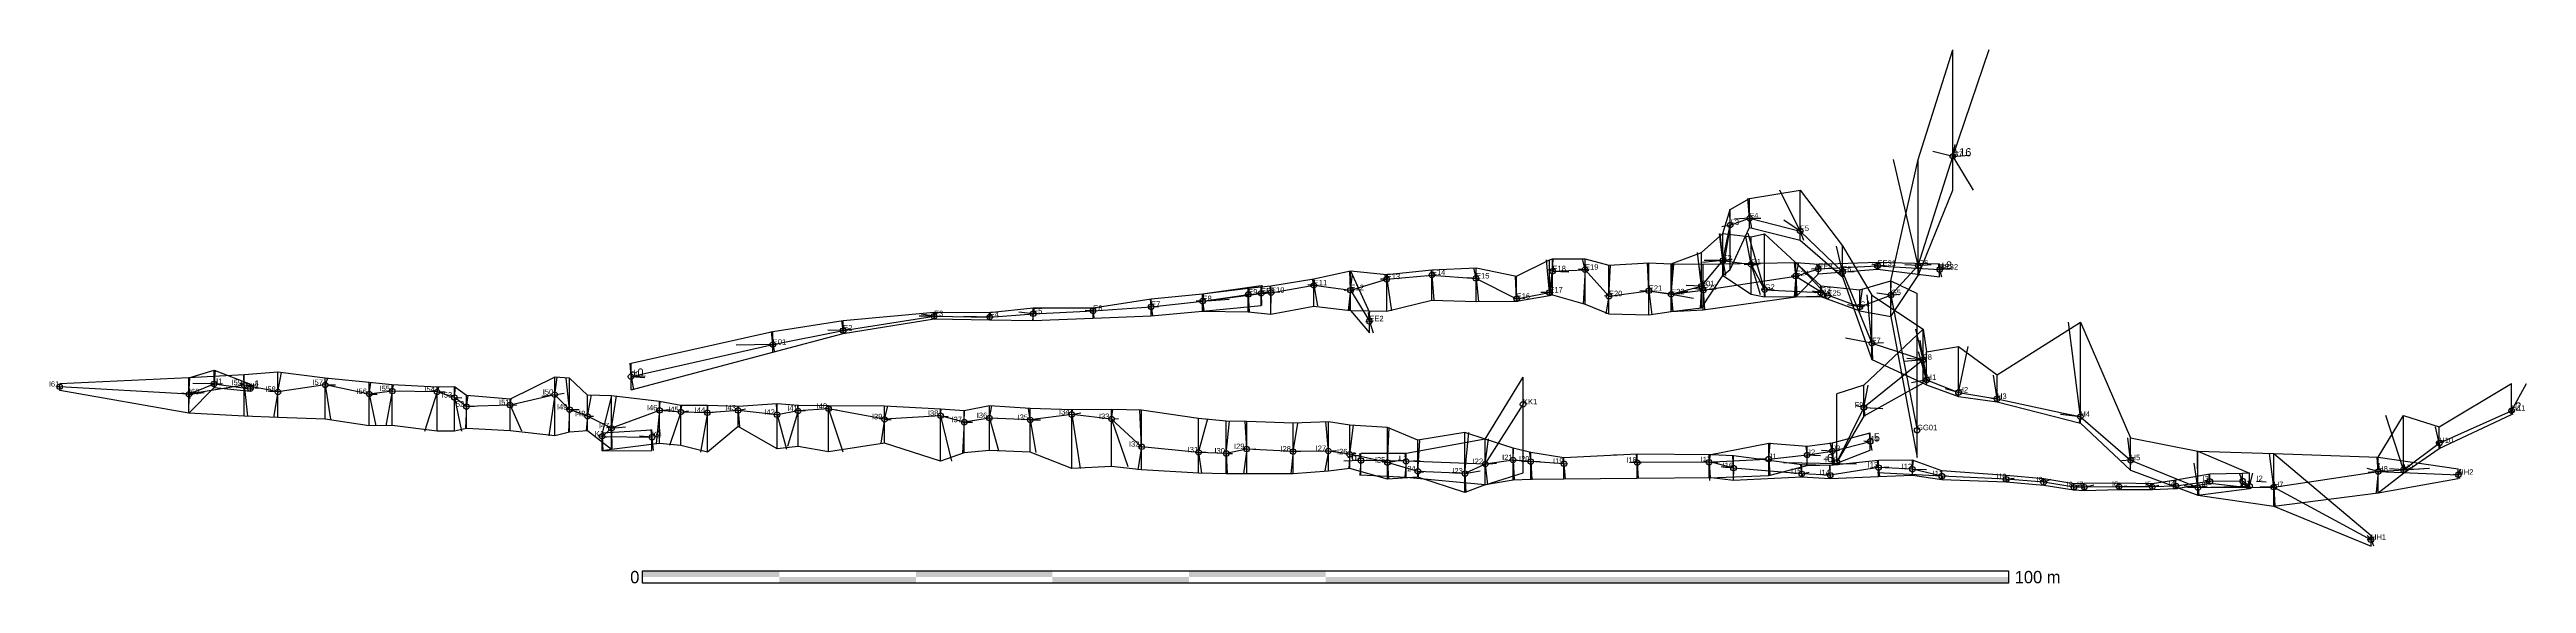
# Model space of a CAD drawing. Extents: x -43 to 139, y -15 to 24.
import ezdxf

# ---------------------------------------------------------------- set-up
doc = ezdxf.new("R2010")
doc.units = 0
doc.header["$MEASUREMENT"] = 0
for name, color, linetype in [('CHEMINEMENTS', 1, 'Continuous'), ('CONTOURS_HAUTEURS', 3, 'Continuous'), ('ECHELLE', 7, 'Continuous'), ('HAUTEURS', 4, 'Continuous'), ('POINTS', 6, 'Continuous'), ('PROFONDEURS', 2, 'Continuous'), ('RADIALES', 9, 'Continuous'), ('STATIONS', 7, 'Continuous')]:
    doc.layers.add(name, color=color, linetype=linetype)

msp = doc.modelspace()

# ---------------------------------------------------------------- linework, layer by layer
at = {"layer": 'CHEMINEMENTS'}
for p, q in [((94.24, 8.12), (96.76, 16.11)), ((79.93, 8.49), (80.47, 11.09)), ((80.47, 11.09), (81.89, 11.58)), ((81.89, 11.58), (85.59, 10.65)), ((85.59, 10.65), (88.69, 7.67)), ((55.32, 7.13), (58.63, 7.43)), ((58.63, 7.43), (61.86, 7.18)), ((67.23, 6.15), (67.46, 7.71)), ((67.46, 7.71), (69.84, 7.82)), ((69.84, 7.82), (71.59, 5.88)), ((78.36, 6.61), (79.93, 8.49)), ((78.5, 6.33), (85.26, 7.35)), ((79.93, 8.49), (81.99, 8.21)), ((81.99, 8.21), (82.99, 6.36)), ((85.26, 7.35), (86.92, 7.88)), ((85.26, 7.35), (87.59, 5.92)), ((86.92, 7.88), (91.25, 8.1)), ((88.69, 7.67), (90.84, 2.44)), ((91.25, 8.1), (95.8, 7.83)), ((92.23, 5.96), (94.24, 8.12)), ((38.07, 5.1), (41.84, 5.52)), ((41.84, 5.52), (46.13, 6.09)), ((41.84, 5.52), (45.18, 6.01)), ((45.18, 6.01), (46.85, 6.14)), ((46.85, 6.14), (49.98, 6.68)), ((49.98, 6.68), (52.67, 6.32)), ((52.67, 6.32), (55.32, 7.13)), ((52.67, 6.32), (54.05, 4.05)), ((61.86, 7.18), (64.83, 5.69)), ((64.83, 5.69), (67.23, 6.15)), ((71.59, 5.88), (74.51, 6.28)), ((74.51, 6.28), (76.14, 6.02)), ((76.14, 6.02), (78.36, 6.61)), ((76.14, 6.02), (78.5, 6.33)), ((82.99, 6.36), (87.1, 6.15)), ((87.1, 6.15), (89.96, 5.1)), ((89.96, 5.1), (92.23, 5.96)), ((92.23, 5.96), (94.15, -3.92)), ((15.53, 3.37), (22.18, 4.42)), ((22.18, 4.42), (26.25, 4.36)), ((26.25, 4.36), (29.44, 4.6)), ((29.44, 4.6), (33.83, 4.81)), ((33.83, 4.81), (38.07, 5.1)), ((0, 0), (10.38, 2.34)), ((10.38, 2.34), (15.53, 3.37)), ((90.84, 2.44), (94.59, 1.23)), ((0, 0), (0, 0)), ((94.59, 1.23), (90.25, -2.26)), ((94.59, 1.23), (94.85, -0.24)), ((-32.37, -1.29), (-41.82, -0.74)), ((-32.37, -1.29), (-30.53, -0.53)), ((-28.32, -0.63), (-32.37, -1.29)), ((-30.53, -0.53), (-27.87, -0.88)), ((-25.85, -1.12), (-28.32, -0.63)), ((-22.39, -0.61), (-25.85, -1.12)), ((-19.17, -1.27), (-22.39, -0.61)), ((-17.48, -1.06), (-19.17, -1.27)), ((-14.2, -1.12), (-17.48, -1.06)), ((-12.93, -1.53), (-14.2, -1.12)), ((-12.05, -2.19), (-12.93, -1.53)), ((-5.59, -1.32), (-8.86, -2.08)), ((-4.5, -2.41), (-5.59, -1.32)), ((94.85, -0.24), (97.18, -1.16)), ((97.18, -1.16), (100, -1.63)), ((100, -1.63), (106.1, -2.93)), ((-8.86, -2.08), (-12.05, -2.19)), ((-3.18, -2.9), (-4.5, -2.41)), ((-1.43, -3.78), (-3.18, -2.9)), ((2.09, -2.47), (-1.43, -3.78)), ((3.65, -2.59), (2.09, -2.47)), ((5.59, -2.64), (3.65, -2.59)), ((7.84, -2.47), (5.59, -2.64)), ((10.69, -2.79), (7.84, -2.47)), ((12.23, -2.51), (10.69, -2.79)), ((14.46, -2.35), (12.23, -2.51)), ((18.56, -3.12), (14.46, -2.35)), ((22.66, -2.86), (18.56, -3.12)), ((24.39, -3.33), (22.66, -2.86)), ((26.24, -3.03), (24.39, -3.33)), ((29.23, -3.17), (26.24, -3.03)), ((32.26, -2.77), (29.23, -3.17)), ((35.18, -3.1), (32.26, -2.77)), ((37.38, -5.13), (35.18, -3.1)), ((62.54, -6.39), (65.3, -2.03)), ((90.25, -2.26), (88.28, -6.26)), ((106.1, -2.93), (109.78, -6.11)), ((132.38, -4.86), (137.67, -2.49)), ((-1.43, -3.78), (-2.12, -4.37)), ((-2.12, -4.37), (1.53, -4.43)), ((41.55, -5.54), (37.38, -5.13)), ((45.07, -5.3), (43.58, -5.62)), ((48.47, -5.48), (45.07, -5.3)), ((87.95, -5.44), (90.72, -4.74)), ((129.76, -6.82), (132.38, -4.86)), ((43.58, -5.62), (41.55, -5.54)), ((51.05, -5.44), (48.47, -5.48)), ((52.61, -5.68), (51.05, -5.44)), ((55.38, -6.28), (52.61, -5.68)), ((56.74, -6.19), (53.43, -6.14)), ((57.6, -6.93), (55.38, -6.28)), ((62.54, -6.39), (56.74, -6.19)), ((61.05, -7.09), (57.6, -6.93)), ((62.54, -6.39), (61.05, -7.09)), ((64.57, -6.1), (62.54, -6.39)), ((65.87, -6.21), (64.57, -6.1)), ((68.3, -6.37), (65.87, -6.21)), ((79.1, -6.26), (73.66, -6.29)), ((78.74, -6.26), (83.11, -6.03)), ((80.71, -6.69), (79.1, -6.26)), ((85.71, -7.11), (80.71, -6.69)), ((83.29, -6.03), (86.1, -5.73)), ((84.36, -6.29), (89.72, -6.37)), ((87.79, -7.21), (85.71, -7.11)), ((86.1, -5.73), (87.95, -5.44)), ((91.33, -6.65), (87.79, -7.21)), ((93.81, -6.77), (91.33, -6.65)), ((95.96, -7.28), (93.81, -6.77)), ((109.78, -6.11), (114.71, -8.12)), ((120.26, -8.08), (127.91, -6.94)), ((127.91, -6.94), (129.76, -6.82)), ((127.91, -6.94), (133.77, -7.18)), ((100.67, -7.5), (95.96, -7.28)), ((103.42, -7.73), (100.67, -7.5)), ((105.63, -8.09), (103.42, -7.73)), ((106.39, -8.09), (105.63, -8.09)), ((108.94, -8.05), (106.39, -8.09)), ((111.36, -8.07), (108.94, -8.05)), ((113.1, -8.01), (111.36, -8.07)), ((115.58, -7.67), (113.1, -8.01)), ((114.71, -8.12), (118.49, -8)), ((114.71, -8.12), (120.26, -8.08)), ((117.98, -7.64), (115.58, -7.67)), ((118.49, -8), (117.98, -7.64)), ((120.26, -8.08), (127.38, -11.93))]:
    msp.add_line(p, q, dxfattribs=at)
at = {"layer": 'CONTOURS_HAUTEURS'}
for p, q in [((94.24, 15.88), (96.76, 23.91)), ((96.76, 13.63), (96.76, 23.91)), ((92.23, 7.01), (94.24, 15.88)), ((80.47, 12.22), (81.89, 13.02)), ((81.89, 13.02), (85.59, 13.63)), ((85.59, 13.63), (88.69, 9.56)), ((94.24, 7.4), (96.76, 13.63)), ((79.93, 10.48), (80.47, 12.22)), ((80.47, 7.84), (81.89, 10.9)), ((81.89, 10.9), (85.59, 9.99)), ((76.14, 8.25), (78.36, 9.09)), ((78.36, 9.09), (79.93, 10.48)), ((79.93, 10.48), (81.99, 10.23)), ((81.99, 10.23), (82.99, 10.45)), ((82.99, 10.45), (87.1, 6.65)), ((85.59, 9.99), (88.69, 7.31)), ((88.69, 9.56), (90.84, 5.97)), ((49.98, 7.15), (52.67, 7.73)), ((52.67, 7.73), (54.05, 4.68)), ((52.67, 7.73), (55.32, 7.47)), ((55.32, 7.47), (58.63, 7.8)), ((58.63, 7.8), (61.86, 7.97)), ((61.86, 7.97), (64.83, 7.34)), ((64.83, 7.34), (67.23, 8.54)), ((67.23, 8.54), (67.46, 8.62)), ((67.46, 8.62), (69.84, 8.61)), ((69.84, 8.61), (71.59, 8.15)), ((71.59, 8.15), (74.51, 8.32)), ((74.51, 8.32), (76.14, 8.25)), ((76.14, 8.25), (78.5, 8.22)), ((78.36, 5.03), (79.93, 7.39)), ((78.5, 8.22), (85.26, 8.36)), ((79.93, 7.39), (80.47, 7.84)), ((79.93, 7.39), (81.99, 6.02)), ((85.26, 8.36), (87.59, 5.92)), ((85.26, 8.36), (86.92, 8.22)), ((85.26, 5.83), (86.92, 7.51)), ((86.92, 8.22), (91.25, 8.37)), ((86.92, 7.51), (91.25, 7.85)), ((88.69, 7.31), (90.84, 1.26)), ((91.25, 8.37), (95.8, 8.24)), ((91.25, 7.85), (95.8, 7.3)), ((92.23, 4.39), (94.24, 7.4)), ((95.8, 7.3), (95.8, 8.24)), ((33.83, 5.04), (38.07, 5.69)), ((38.07, 5.69), (41.84, 6.05)), ((41.84, 6.05), (46.13, 6.67)), ((41.84, 6.05), (45.18, 6.48)), ((45.18, 6.48), (46.85, 6.64)), ((46.13, 5.21), (46.13, 6.67)), ((46.85, 6.64), (49.98, 7.15)), ((55.32, 4.8), (58.63, 5.59)), ((58.63, 5.59), (61.86, 5.49)), ((61.86, 5.49), (64.83, 5.51)), ((64.83, 5.51), (67.23, 5.93)), ((67.23, 5.93), (67.46, 5.99)), ((67.46, 5.99), (69.84, 5.3)), ((78.5, 4.88), (85.26, 5.83)), ((81.99, 6.02), (82.99, 5.84)), ((82.99, 5.84), (87.1, 5.87)), ((85.26, 5.83), (87.59, 5.92)), ((87.1, 6.65), (89.96, 6.36)), ((87.1, 5.87), (89.96, 4.81)), ((87.59, 5.92), (87.59, 5.92)), ((89.96, 6.36), (92.23, 7.01)), ((90.84, 5.97), (94.59, 3.47)), ((92.23, 7.01), (94.15, 6.08)), ((94.15, -5.92), (94.15, 6.08)), ((10.38, 3.3), (15.53, 4.1)), ((15.53, 4.1), (22.18, 4.71)), ((15.53, 3.15), (22.18, 4.22)), ((22.18, 4.71), (26.25, 4.69)), ((22.18, 4.22), (26.25, 4.16)), ((26.25, 4.69), (29.44, 5.04)), ((26.25, 4.16), (29.44, 4.11)), ((29.44, 5.04), (33.83, 5.04)), ((29.44, 4.11), (33.83, 4.27)), ((33.83, 4.27), (38.07, 4.45)), ((38.07, 4.45), (41.84, 4.79)), ((41.84, 4.79), (46.13, 5.21)), ((41.84, 4.79), (45.18, 4.75)), ((45.18, 4.75), (46.85, 4.56)), ((46.85, 4.56), (49.98, 5.16)), ((49.98, 5.16), (52.67, 4.83)), ((52.67, 4.83), (54.05, 3.2)), ((52.67, 4.83), (55.32, 4.8)), ((54.05, 3.2), (54.05, 4.68)), ((69.84, 5.3), (71.59, 4.6)), ((71.59, 4.6), (74.51, 4.52)), ((74.51, 4.52), (76.14, 4.76)), ((76.14, 4.76), (78.36, 5.03)), ((76.14, 4.76), (78.5, 4.88)), ((89.96, 4.81), (92.23, 4.39)), ((92.23, 4.39), (94.15, -5.92)), ((100, 0.13), (106.1, 3.99)), ((106.1, 3.99), (109.78, -4.48)), ((0, 0.98), (10.38, 3.3)), ((10.38, 1.79), (15.53, 3.15)), ((94.59, 3.47), (90.25, -0.62)), ((94.59, 3.47), (94.85, 1.82)), ((94.85, 1.82), (97.18, 2.21)), ((97.18, 2.21), (100, 0.13)), ((-32.37, -0.08), (-30.53, 0.47)), ((-28.32, 0.14), (-32.37, -0.08)), ((-30.53, 0.47), (-27.87, -0.56)), ((-25.85, 0.32), (-28.32, 0.14)), ((-22.39, -0.11), (-25.85, 0.32)), ((0, -0.96), (10.38, 1.79)), ((0, 0.98), (0, 0.98)), ((90.84, 1.26), (94.59, -0.47)), ((-32.37, -0.08), (-41.82, -0.52)), ((-41.82, -1.01), (-41.82, -0.52)), ((-32.37, -2.68), (-41.82, -1.01)), ((-32.37, -2.68), (-30.53, -0.8)), ((-30.53, -0.8), (-27.87, -1.07)), ((-27.87, -1.07), (-27.87, -0.56)), ((-19.17, -0.43), (-22.39, -0.11)), ((-17.48, -0.61), (-19.17, -0.43)), ((-14.2, -0.76), (-17.48, -0.61)), ((-12.93, -0.74), (-14.2, -0.76)), ((-12.05, -1.38), (-12.93, -0.74)), ((-8.86, -1.64), (-12.05, -1.38)), ((-5.59, -0.04), (-8.86, -1.64)), ((-4.5, -0.11), (-5.59, -0.04)), ((-3.18, -1.35), (-4.5, -0.11)), ((-1.43, -1.4), (-3.18, -1.35)), ((-1.43, -1.4), (-2.12, -4.11)), ((2.09, -1.83), (-1.43, -1.4)), ((0, -0.96), (0, -0.96)), ((62.54, -4.57), (65.3, -0.03)), ((65.3, -7.03), (65.3, -0.03)), ((90.25, -0.62), (88.28, -1.26)), ((88.28, -6.26), (88.28, -1.26)), ((94.59, -0.47), (90.25, -2.89)), ((94.59, -0.47), (94.85, -0.6)), ((94.85, -0.6), (97.18, -1.46)), ((97.18, -1.46), (100, -1.84)), ((132.38, -3.66), (137.67, -0.51)), ((137.67, -2.77), (137.67, -0.51)), ((-28.32, -2.88), (-32.37, -2.68)), ((-25.85, -3), (-28.32, -2.88)), ((-22.39, -3.1), (-25.85, -3)), ((-19.17, -3.6), (-22.39, -3.1)), ((-17.48, -3.58), (-19.17, -3.6)), ((-14.2, -4), (-17.48, -3.58)), ((3.65, -2.11), (2.09, -1.83)), ((5.59, -2.1), (3.65, -2.11)), ((7.84, -2.19), (5.59, -2.1)), ((10.69, -1.99), (7.84, -2.19)), ((12.23, -2.12), (10.69, -1.99)), ((14.46, -2.13), (12.23, -2.12)), ((18.56, -2.15), (14.46, -2.13)), ((22.66, -2.37), (18.56, -2.15)), ((24.39, -2.5), (22.66, -2.37)), ((26.24, -2.13), (24.39, -2.5)), ((29.23, -2.34), (26.24, -2.13)), ((32.26, -2.43), (29.23, -2.34)), ((35.18, -2.41), (32.26, -2.43)), ((37.38, -2.44), (35.18, -2.41)), ((41.55, -3.06), (37.38, -2.44)), ((43.58, -3.25), (41.55, -3.06)), ((45.07, -3.27), (43.58, -3.25)), ((48.47, -3.41), (45.07, -3.27)), ((51.05, -3.3), (48.47, -3.41)), ((52.61, -3.55), (51.05, -3.3)), ((55.38, -3.71), (52.61, -3.55)), ((90.25, -2.89), (88.28, -6.26)), ((100, -1.84), (106.1, -3.4)), ((106.1, -3.4), (109.78, -6.85)), ((127.91, -5.9), (129.76, -2.84)), ((129.76, -2.84), (132.38, -3.66)), ((132.38, -5.25), (137.67, -2.77)), ((-12.93, -3.99), (-14.2, -4)), ((-12.05, -3.79), (-12.93, -3.99)), ((-8.86, -3.97), (-12.05, -3.79)), ((-5.59, -4.33), (-8.86, -3.97)), ((-4.5, -4.06), (-5.59, -4.33)), ((-3.18, -3.96), (-4.5, -4.06)), ((-1.43, -5.34), (-3.18, -3.96)), ((-2.12, -4.11), (1.53, -3.88)), ((-1.43, -5.34), (-2.12, -5.42)), ((-2.12, -5.42), (1.53, -5.4)), ((2.09, -4.9), (-1.43, -5.34)), ((1.53, -5.4), (1.53, -3.88)), ((3.65, -5.04), (2.09, -4.9)), ((5.59, -5.52), (3.65, -5.04)), ((7.84, -3.65), (5.59, -5.52)), ((10.69, -5.29), (7.84, -3.65)), ((12.23, -5.12), (10.69, -5.29)), ((14.46, -5.5), (12.23, -5.12)), ((18.56, -4.87), (14.46, -5.5)), ((22.66, -6.18), (18.56, -4.87)), ((26.24, -5.4), (24.39, -5.58)), ((29.23, -5.53), (26.24, -5.4)), ((57.6, -4.65), (55.38, -3.71)), ((62.54, -4.57), (56.74, -5.63)), ((61.05, -4.08), (57.6, -4.65)), ((62.54, -4.57), (61.05, -4.08)), ((64.57, -5.24), (62.54, -4.57)), ((65.87, -5.55), (64.57, -5.24)), ((78.92, -5.72), (83.29, -4.86)), ((83.29, -4.86), (86.1, -5.09)), ((86.1, -5.09), (87.95, -4.83)), ((87.95, -4.83), (90.72, -4.1)), ((87.95, -6.45), (90.72, -5.38)), ((90.72, -5.38), (90.72, -4.1)), ((109.78, -4.48), (114.71, -5.45)), ((129.76, -7.06), (132.38, -5.25)), ((24.39, -5.58), (22.66, -6.18)), ((32.26, -6.73), (29.23, -5.53)), ((35.18, -6.58), (32.26, -6.73)), ((37.38, -6.82), (35.18, -6.58)), ((41.55, -7.05), (37.38, -6.82)), ((43.58, -7.1), (41.55, -7.05)), ((45.07, -7.12), (43.58, -7.1)), ((48.47, -7.12), (45.07, -7.12)), ((51.05, -6.91), (48.47, -7.12)), ((52.61, -6.72), (51.05, -6.91)), ((55.38, -7.5), (52.61, -6.72)), ((56.74, -5.63), (53.43, -5.63)), ((53.43, -7.21), (53.43, -5.63)), ((56.74, -7.37), (53.43, -7.21)), ((62.54, -7.92), (65.3, -7.03)), ((68.3, -5.93), (65.87, -5.55)), ((73.66, -5.66), (68.3, -5.93)), ((79.1, -5.72), (73.66, -5.66)), ((78.92, -7.41), (83.29, -7.22)), ((80.71, -5.8), (79.1, -5.72)), ((85.71, -6.46), (80.71, -5.8)), ((83.29, -7.22), (86.1, -6.5)), ((87.79, -6.51), (85.71, -6.46)), ((86.1, -6.5), (87.95, -6.45)), ((91.33, -6.14), (87.79, -6.51)), ((93.81, -6.11), (91.33, -6.14)), ((93.81, -7.22), (91.33, -7.32)), ((95.96, -6.88), (93.81, -6.11)), ((95.96, -7.55), (93.81, -7.22)), ((100.67, -7.23), (95.96, -6.88)), ((103.42, -7.47), (100.67, -7.23)), ((109.78, -6.85), (114.71, -8.66)), ((115.58, -7.14), (113.1, -7.56)), ((114.71, -5.45), (120.26, -5.63)), ((114.71, -5.45), (118.49, -7.07)), ((117.98, -7.09), (115.58, -7.14)), ((118.49, -7.07), (117.98, -7.09)), ((120.26, -5.63), (127.38, -11.63)), ((120.26, -5.63), (127.91, -5.9)), ((127.91, -5.9), (133.77, -6.74)), ((127.91, -8.49), (129.76, -7.06)), ((133.77, -7.45), (133.77, -6.74)), ((57.6, -7.36), (55.38, -7.5)), ((62.54, -7.92), (56.74, -7.37)), ((61.05, -8.48), (57.6, -7.36)), ((62.54, -7.92), (61.05, -8.48)), ((64.57, -7.57), (62.54, -7.92)), ((65.87, -7.53), (64.57, -7.57)), ((68.3, -7.49), (65.87, -7.53)), ((73.66, -7.45), (68.3, -7.49)), ((79.1, -7.41), (73.66, -7.45)), ((80.71, -7.6), (79.1, -7.41)), ((85.71, -7.34), (80.71, -7.6)), ((87.79, -7.47), (85.71, -7.34)), ((91.33, -7.32), (87.79, -7.47)), ((100.67, -7.73), (95.96, -7.55)), ((103.42, -7.95), (100.67, -7.73)), ((105.63, -7.83), (103.42, -7.47)), ((105.63, -8.31), (103.42, -7.95)), ((106.39, -7.82), (105.63, -7.83)), ((106.39, -8.34), (105.63, -8.31)), ((108.94, -7.78), (106.39, -7.82)), ((108.94, -8.28), (106.39, -8.34)), ((111.36, -7.83), (108.94, -7.78)), ((111.36, -8.27), (108.94, -8.28)), ((113.1, -7.56), (111.36, -7.83)), ((113.1, -8.2), (111.36, -8.27)), ((115.58, -7.82), (113.1, -8.2)), ((114.71, -8.66), (118.49, -8.19)), ((114.71, -8.66), (120.26, -9.48)), ((117.98, -8.08), (115.58, -7.82)), ((118.49, -8.19), (117.98, -8.08)), ((120.26, -9.48), (127.91, -8.49)), ((127.91, -8.49), (133.77, -7.45)), ((120.26, -9.48), (127.38, -12.39)), ((127.38, -12.39), (127.38, -11.63))]:
    msp.add_line(p, q, dxfattribs=at)
at = {"layer": 'ECHELLE'}
for p, q in [((0.85, -14.2), (100.85, -14.2)), ((0.85, -15.11), (0.85, -14.2)), ((100.85, -14.2), (100.85, -15.11)), ((100.85, -15.11), (0.85, -15.11))]:
    msp.add_line(p, q, dxfattribs=at)
for points in [[(0.85, -14.2), (10.85, -14.2), (0.85, -14.66), (10.85, -14.66)], [(20.85, -14.2), (30.85, -14.2), (20.85, -14.66), (30.85, -14.66)], [(40.85, -14.2), (50.85, -14.2), (40.85, -14.66), (50.85, -14.66)], [(10.85, -14.66), (20.85, -14.66), (10.85, -15.11), (20.85, -15.11)], [(30.85, -14.66), (40.85, -14.66), (30.85, -15.11), (40.85, -15.11)], [(50.85, -14.66), (100.85, -14.66), (50.85, -15.11), (100.85, -15.11)]]:
    msp.add_solid(points, dxfattribs=at)
at = {"layer": 'HAUTEURS'}
for p, q in [((96.76, 13.63), (96.76, 23.91)), ((94.24, 7.4), (94.24, 15.88)), ((81.89, 10.9), (81.89, 13.02)), ((85.59, 9.99), (85.59, 13.63)), ((80.47, 7.84), (80.47, 12.22)), ((78.36, 5.03), (78.36, 9.09)), ((79.93, 7.39), (79.93, 10.48)), ((81.99, 6.02), (81.99, 10.23)), ((82.99, 5.84), (82.99, 10.45)), ((88.69, 7.31), (88.69, 9.56)), ((52.67, 4.83), (52.67, 7.73)), ((55.32, 4.8), (55.32, 7.47)), ((58.63, 5.59), (58.63, 7.8)), ((61.86, 5.49), (61.86, 7.97)), ((64.83, 5.51), (64.83, 7.34)), ((67.23, 5.93), (67.23, 8.54)), ((67.46, 5.99), (67.46, 8.62)), ((69.84, 5.3), (69.84, 8.61)), ((71.59, 4.6), (71.59, 8.15)), ((74.51, 4.52), (74.51, 8.32)), ((76.14, 4.76), (76.14, 8.25)), ((78.5, 4.88), (78.5, 8.22)), ((85.26, 5.83), (85.26, 8.36)), ((86.92, 7.51), (86.92, 8.22)), ((91.25, 7.85), (91.25, 8.37)), ((95.8, 7.3), (95.8, 8.24)), ((38.07, 4.45), (38.07, 5.69)), ((41.84, 4.79), (41.84, 6.05)), ((45.18, 4.75), (45.18, 6.48)), ((46.13, 5.21), (46.13, 6.67)), ((46.85, 4.56), (46.85, 6.64)), ((49.98, 5.16), (49.98, 7.15)), ((87.1, 5.87), (87.1, 6.65)), ((87.59, 5.92), (87.59, 5.92)), ((89.96, 4.81), (89.96, 6.36)), ((90.84, 1.26), (90.84, 5.97)), ((92.23, 4.39), (92.23, 7.01)), ((94.15, -5.92), (94.15, 6.08)), ((15.53, 3.15), (15.53, 4.1)), ((22.18, 4.22), (22.18, 4.71)), ((26.25, 4.16), (26.25, 4.69)), ((29.44, 4.11), (29.44, 5.04)), ((33.83, 4.27), (33.83, 5.04)), ((54.05, 3.2), (54.05, 4.68)), ((106.1, -3.4), (106.1, 3.99)), ((10.38, 1.79), (10.38, 3.3)), ((94.59, -0.47), (94.59, 3.47)), ((94.85, -0.6), (94.85, 1.82)), ((97.18, -1.46), (97.18, 2.21)), ((-30.53, -0.8), (-30.53, 0.47)), ((-28.32, -2.88), (-28.32, 0.14)), ((-25.85, -3), (-25.85, 0.32)), ((0, -0.96), (0, 0.98)), ((100, -1.84), (100, 0.13)), ((-41.82, -1.01), (-41.82, -0.52)), ((-32.37, -2.68), (-32.37, -0.08)), ((-27.87, -1.07), (-27.87, -0.56)), ((-22.39, -3.1), (-22.39, -0.11)), ((-19.17, -3.6), (-19.17, -0.43)), ((-17.48, -3.58), (-17.48, -0.61)), ((-14.2, -4), (-14.2, -0.76)), ((-12.93, -3.99), (-12.93, -0.74)), ((-12.05, -3.79), (-12.05, -1.38)), ((-8.86, -3.97), (-8.86, -1.64)), ((-5.59, -4.33), (-5.59, -0.04)), ((-4.5, -4.06), (-4.5, -0.11)), ((-3.18, -3.96), (-3.18, -1.35)), ((-1.43, -5.34), (-1.43, -1.4)), ((88.28, -6.26), (88.28, -1.26)), ((90.25, -2.89), (90.25, -0.62)), ((137.67, -2.77), (137.67, -0.51)), ((2.09, -4.9), (2.09, -1.83)), ((3.65, -5.04), (3.65, -2.11)), ((5.59, -5.52), (5.59, -2.1)), ((7.84, -3.65), (7.84, -2.19)), ((10.69, -5.29), (10.69, -1.99)), ((12.23, -5.12), (12.23, -2.12)), ((14.46, -5.5), (14.46, -2.13)), ((18.56, -4.87), (18.56, -2.15)), ((22.66, -6.18), (22.66, -2.37)), ((24.39, -5.58), (24.39, -2.5)), ((26.24, -5.4), (26.24, -2.13)), ((29.23, -5.53), (29.23, -2.34)), ((32.26, -6.73), (32.26, -2.43)), ((35.18, -6.58), (35.18, -2.41)), ((37.38, -6.82), (37.38, -2.44)), ((41.55, -7.05), (41.55, -3.06)), ((43.58, -7.1), (43.58, -3.25)), ((45.07, -7.12), (45.07, -3.27)), ((48.47, -7.12), (48.47, -3.41)), ((51.05, -6.91), (51.05, -3.3)), ((52.61, -6.72), (52.61, -3.55)), ((129.76, -7.06), (129.76, -2.84)), ((-2.12, -5.42), (-2.12, -4.11)), ((1.53, -5.4), (1.53, -3.88)), ((55.38, -7.5), (55.38, -3.71)), ((57.6, -7.36), (57.6, -4.65)), ((61.05, -8.48), (61.05, -4.08)), ((62.54, -7.92), (62.54, -4.57)), ((64.57, -7.57), (64.57, -5.24)), ((83.29, -7.22), (83.29, -4.86)), ((86.1, -6.5), (86.1, -5.09)), ((87.95, -6.45), (87.95, -4.83)), ((90.72, -5.38), (90.72, -4.1)), ((109.78, -6.85), (109.78, -4.48)), ((132.38, -5.25), (132.38, -3.66)), ((53.43, -7.21), (53.43, -5.63)), ((56.74, -7.37), (56.74, -5.63)), ((65.87, -7.53), (65.87, -5.55)), ((68.3, -7.49), (68.3, -5.93)), ((73.66, -7.45), (73.66, -5.66)), ((78.92, -7.41), (78.92, -5.72)), ((80.71, -7.6), (80.71, -5.8)), ((85.71, -7.34), (85.71, -6.46)), ((87.79, -7.47), (87.79, -6.51)), ((91.33, -7.32), (91.33, -6.14)), ((93.81, -7.22), (93.81, -6.11)), ((95.96, -7.55), (95.96, -6.88)), ((100.67, -7.73), (100.67, -7.23)), ((114.71, -8.66), (114.71, -5.45)), ((115.58, -7.82), (115.58, -7.14)), ((117.98, -8.08), (117.98, -7.09)), ((118.49, -8.19), (118.49, -7.07)), ((120.26, -9.48), (120.26, -5.63)), ((127.91, -8.49), (127.91, -5.9)), ((133.77, -7.45), (133.77, -6.74)), ((103.42, -7.95), (103.42, -7.47)), ((105.63, -8.31), (105.63, -7.83)), ((106.39, -8.34), (106.39, -7.82)), ((108.94, -8.28), (108.94, -7.78)), ((111.36, -8.27), (111.36, -7.83)), ((113.1, -8.2), (113.1, -7.56)), ((127.38, -12.39), (127.38, -11.63))]:
    msp.add_line(p, q, dxfattribs=at)
at = {"layer": 'POINTS'}
for centre in [(96.76, 16.11), (80.47, 11.09), (81.89, 11.58), (85.59, 10.65), (55.32, 7.13), (58.63, 7.43), (61.86, 7.18), (67.46, 7.71), (69.84, 7.82), (79.93, 8.49), (81.99, 8.21), (85.26, 7.35), (86.92, 7.88), (88.69, 7.67), (91.25, 8.1), (94.24, 8.12), (95.8, 7.83), (41.84, 5.52), (45.18, 6.01), (46.13, 6.09), (46.85, 6.14), (49.98, 6.68), (52.67, 6.32), (64.83, 5.69), (67.23, 6.15), (71.59, 5.88), (74.51, 6.28), (76.14, 6.02), (78.36, 6.61), (78.5, 6.33), (82.99, 6.36), (87.1, 6.15), (87.59, 5.92), (92.23, 5.96), (22.18, 4.42), (26.25, 4.36), (29.44, 4.6), (33.83, 4.81), (38.07, 5.1), (54.05, 4.05), (89.96, 5.1), (10.38, 2.34), (15.53, 3.37), (90.84, 2.44), (0, 0), (94.59, 1.23), (-41.82, -0.74), (-32.37, -1.29), (-30.53, -0.53), (-28.32, -0.63), (-27.87, -0.88), (-25.85, -1.12), (-22.39, -0.61), (-19.17, -1.27), (-17.48, -1.06), (-14.2, -1.12), (-12.93, -1.53), (-5.59, -1.32), (94.85, -0.24), (97.18, -1.16), (100, -1.63), (-12.05, -2.19), (-8.86, -2.08), (-4.5, -2.41), (-3.18, -2.9), (-1.43, -3.78), (2.09, -2.47), (3.65, -2.59), (5.59, -2.64), (7.84, -2.47), (10.69, -2.79), (12.23, -2.51), (14.46, -2.35), (18.56, -3.12), (22.66, -2.86), (24.39, -3.33), (26.24, -3.03), (29.23, -3.17), (32.26, -2.77), (35.18, -3.1), (65.3, -2.03), (90.25, -2.26), (106.1, -2.93), (137.67, -2.49), (-2.12, -4.37), (1.53, -4.43), (37.38, -5.13), (41.55, -5.54), (43.58, -5.62), (45.07, -5.3), (48.47, -5.48), (51.05, -5.44), (87.95, -5.44), (90.72, -4.74), (94.15, -3.92), (132.38, -4.86), (52.61, -5.68), (53.43, -6.14), (55.38, -6.28), (56.74, -6.19), (57.6, -6.93), (61.05, -7.09), (62.54, -6.39), (64.57, -6.1), (65.87, -6.21), (68.3, -6.37), (73.66, -6.29), (78.92, -6.26), (80.71, -6.69), (83.29, -6.03), (85.71, -7.11), (86.1, -5.73), (87.79, -7.21), (88.28, -6.26), (91.33, -6.65), (93.81, -6.77), (95.96, -7.28), (109.78, -6.11), (127.91, -6.94), (129.76, -6.82), (133.77, -7.18), (100.67, -7.5), (103.42, -7.73), (105.63, -8.09), (106.39, -8.09), (108.94, -8.05), (111.36, -8.07), (113.1, -8.01), (114.71, -8.12), (115.58, -7.67), (117.98, -7.64), (118.49, -8), (120.26, -8.08), (127.38, -11.93)]:
    msp.add_circle(centre, 0.2, dxfattribs=at)
at = {"layer": 'RADIALES'}
for p, q in [((96.76, 16.11), (99.43, 23.92)), ((96.76, 16.11), (95.3, 16.46)), ((96.76, 16.11), (96.93, 16.97)), ((94.24, 8.12), (92.41, 15.88)), ((96.76, 16.11), (97.97, 16.19)), ((96.76, 16.11), (98.26, 13.63)), ((81.89, 11.58), (81.76, 13.02)), ((85.59, 10.65), (84.1, 13.63)), ((80.47, 11.09), (79.85, 10.95)), ((80.47, 11.09), (79.92, 7.84)), ((80.47, 11.09), (80.45, 12.22)), ((81.89, 11.58), (80.77, 11.52)), ((81.89, 11.58), (82.7, 11.6)), ((81.89, 11.58), (82.02, 10.89)), ((85.59, 10.65), (84.39, 11.45)), ((78.36, 6.61), (78.08, 9.09)), ((79.93, 8.49), (79.68, 10.45)), ((79.93, 8.49), (79.74, 10.48)), ((81.99, 8.21), (81.62, 10.24)), ((82.99, 6.36), (81.79, 10.46)), ((85.59, 10.65), (85.8, 10.61)), ((85.59, 10.65), (85.83, 9.98)), ((88.69, 7.67), (88.24, 9.55)), ((52.67, 6.32), (52.62, 7.73)), ((52.67, 6.32), (52.82, 7.5)), ((55.32, 7.13), (55.19, 7.47)), ((58.63, 7.43), (58.2, 7.36)), ((58.63, 7.43), (58.57, 7.81)), ((58.63, 7.43), (58.83, 7.45)), ((58.63, 7.43), (58.77, 5.6)), ((61.86, 7.18), (61.71, 7.97)), ((64.83, 5.69), (64.74, 7.34)), ((67.23, 6.15), (67.02, 8.54)), ((67.46, 7.71), (67.08, 7.8)), ((67.46, 7.71), (67.27, 5.99)), ((67.46, 7.71), (67.51, 8.61)), ((67.46, 7.71), (68.65, 7.67)), ((69.84, 7.82), (69.37, 7.86)), ((69.84, 7.82), (69.66, 8.61)), ((69.84, 7.82), (69.7, 5.31)), ((69.84, 7.82), (70.13, 7.77)), ((71.59, 5.88), (71.7, 8.15)), ((74.51, 6.28), (74.41, 8.32)), ((76.14, 6.02), (76.24, 8.25)), ((76.14, 6.02), (76.35, 8.21)), ((78.5, 6.33), (78.16, 8.22)), ((79.93, 8.49), (78.44, 8.36)), ((79.93, 8.49), (78.57, 8.5)), ((79.93, 8.49), (80.59, 8.62)), ((79.93, 8.49), (80.61, 8.59)), ((79.93, 8.49), (80.12, 7.4)), ((79.93, 8.49), (79.96, 7.39)), ((81.99, 8.21), (81.5, 8.18)), ((81.99, 8.21), (82.54, 8.2)), ((81.99, 8.21), (82.67, 6.01)), ((85.26, 7.35), (84.94, 7.36)), ((85.26, 7.35), (85.16, 5.84)), ((85.26, 7.35), (85.17, 8.36)), ((85.26, 7.35), (85.49, 8.33)), ((85.26, 7.35), (85.45, 7.36)), ((85.26, 7.35), (85.45, 7.35)), ((85.26, 7.35), (85.34, 5.94)), ((86.92, 7.88), (86.42, 7.87)), ((86.92, 7.88), (86.79, 8.22)), ((86.92, 7.88), (86.89, 7.51)), ((86.92, 7.88), (87.12, 7.95)), ((88.69, 7.67), (88.1, 7.79)), ((88.69, 7.67), (89.55, 7.7)), ((88.69, 7.67), (88.74, 7.31)), ((91.25, 8.1), (90.87, 8.22)), ((91.25, 8.1), (91.29, 8.37)), ((91.25, 8.1), (91.77, 8.15)), ((91.25, 8.1), (91.3, 7.85)), ((94.24, 8.12), (93.24, 8.18)), ((94.24, 8.12), (95.18, 8.19)), ((94.24, 8.12), (94.27, 7.4)), ((95.8, 7.83), (95.71, 8.24)), ((95.8, 7.83), (96.19, 7.98)), ((95.8, 7.83), (96.72, 7.95)), ((95.8, 7.83), (95.94, 7.3)), ((38.07, 5.1), (38.04, 5.69)), ((41.84, 5.52), (41.38, 5.52)), ((41.84, 5.52), (41.62, 5.56)), ((41.84, 5.52), (41.9, 6.06)), ((41.84, 5.52), (41.92, 5.96)), ((41.84, 5.52), (42.94, 5.67)), ((41.84, 5.52), (43.78, 5.66)), ((41.84, 5.52), (41.93, 4.84)), ((41.84, 5.52), (41.91, 4.8)), ((45.18, 6.01), (44.99, 6.01)), ((45.18, 6.01), (45.23, 6.47)), ((45.18, 6.01), (45.72, 6.04)), ((45.18, 6.01), (45.25, 4.75)), ((46.13, 6.09), (45.78, 6.11)), ((46.13, 6.09), (46.22, 6.67)), ((46.13, 6.09), (46.33, 6.1)), ((46.13, 6.09), (46.16, 5.21)), ((46.85, 6.14), (46.26, 6.17)), ((46.85, 6.14), (46.8, 6.64)), ((46.85, 6.14), (46.81, 4.56)), ((46.85, 6.14), (47.05, 6.16)), ((49.98, 6.68), (49.54, 6.72)), ((49.98, 6.68), (49.89, 7.15)), ((49.98, 6.68), (50.16, 6.68)), ((49.98, 6.68), (50.26, 5.17)), ((52.67, 6.32), (52.21, 6.3)), ((52.67, 6.32), (52.31, 6.31)), ((52.67, 6.32), (52.5, 4.83)), ((52.67, 6.32), (52.56, 4.85)), ((52.67, 6.32), (52.86, 6.33)), ((52.67, 6.32), (52.87, 6.32)), ((55.32, 7.13), (54.86, 7.14)), ((55.32, 7.13), (55.52, 7.16)), ((55.32, 7.13), (55.66, 4.81)), ((61.86, 7.18), (61.23, 7.22)), ((61.86, 7.18), (62.06, 7.21)), ((61.86, 7.18), (62.05, 5.49)), ((64.83, 5.69), (64.58, 5.72)), ((64.83, 5.69), (65.12, 5.72)), ((64.83, 5.69), (64.88, 5.52)), ((67.23, 6.15), (66.6, 6.16)), ((67.23, 6.15), (67.19, 5.94)), ((67.23, 6.15), (67.43, 6.16)), ((71.59, 5.88), (71.26, 5.9)), ((71.59, 5.88), (71.37, 4.6)), ((71.59, 5.88), (71.77, 5.87)), ((74.51, 6.28), (73.86, 6.24)), ((74.51, 6.28), (74.71, 6.31)), ((74.51, 6.28), (74.73, 4.53)), ((76.14, 6.02), (74.75, 6.23)), ((76.14, 6.02), (78.08, 6.28)), ((76.14, 6.02), (77.36, 6.24)), ((76.14, 6.02), (77.78, 5.75)), ((76.14, 6.02), (76.23, 4.86)), ((76.14, 6.02), (76.26, 4.76)), ((78.36, 6.61), (77.25, 6.66)), ((78.5, 6.33), (77.82, 6.44)), ((78.36, 6.61), (78.27, 5.03)), ((78.36, 6.61), (78.57, 6.63)), ((78.5, 6.33), (78.7, 6.33)), ((78.5, 6.33), (78.59, 4.88)), ((82.99, 6.36), (82.77, 6.37)), ((82.99, 6.36), (83.58, 6.45)), ((82.99, 6.36), (83.01, 5.84)), ((87.1, 6.15), (86.49, 6.25)), ((87.1, 6.15), (86.71, 6.13)), ((87.1, 6.15), (87.05, 5.87)), ((87.1, 6.15), (87.16, 6.65)), ((89.96, 5.1), (90.15, 6.37)), ((90.84, 2.44), (90.49, 5.98)), ((92.23, 5.96), (91.19, 6.1)), ((92.23, 5.96), (92.21, 4.39)), ((92.23, 5.96), (92.25, 7.01)), ((92.23, 5.96), (92.83, 6.02)), ((15.53, 3.37), (15.42, 4.1)), ((22.18, 4.42), (21.1, 4.43)), ((22.18, 4.42), (21.25, 4.57)), ((22.18, 4.42), (22.14, 4.72)), ((22.18, 4.42), (22.18, 4.22)), ((26.25, 4.36), (24.36, 4.39)), ((26.25, 4.36), (26.06, 4.44)), ((26.25, 4.36), (26.23, 4.16)), ((26.25, 4.36), (26.3, 4.69)), ((29.44, 4.6), (28.4, 4.72)), ((29.44, 4.6), (29.22, 4.63)), ((29.44, 4.6), (29.38, 4.11)), ((29.44, 4.6), (29.51, 5.03)), ((33.83, 4.81), (33.24, 4.83)), ((33.83, 4.81), (33.83, 5.04)), ((33.83, 4.81), (34, 4.8)), ((33.83, 4.81), (33.89, 4.27)), ((38.07, 5.1), (37.89, 5.1)), ((38.07, 5.1), (38.62, 5.13)), ((38.07, 5.1), (38.17, 4.46)), ((54.05, 4.05), (53.8, 4.02)), ((54.05, 4.05), (54, 4.68)), ((54.05, 4.05), (54.25, 4.06)), ((54.05, 4.05), (54.32, 3.2)), ((89.96, 5.1), (89.06, 5.26)), ((89.96, 5.1), (89.92, 4.82)), ((89.96, 5.1), (90.19, 5.08)), ((106.1, -2.93), (105.23, 3.98)), ((10.38, 2.34), (7.69, 2.31)), ((10.38, 2.34), (10.28, 3.29)), ((10.38, 2.34), (10.58, 2.34)), ((10.38, 2.34), (10.5, 1.78)), ((15.53, 3.37), (14.41, 3.41)), ((15.53, 3.37), (15.99, 3.51)), ((15.53, 3.37), (15.58, 3.15)), ((90.84, 2.44), (88.92, 2.82)), ((90.84, 2.44), (91.69, 2.5)), ((90.84, 2.44), (90.88, 1.26)), ((94.59, 1.23), (94.06, 3.47)), ((94.59, 1.23), (94.37, 2.67)), ((97.18, -1.16), (97.89, 2.2)), ((-30.53, -0.53), (-30.42, 0.47)), ((-28.32, -0.63), (-28.35, 0.14)), ((-25.85, -1.12), (-25.59, 0.31)), ((0, 0), (-0.06, 0.98)), ((0, 0), (1.04, 0.05)), ((0, 0), (1, -0.06)), ((0, 0), (0.19, -0.96)), ((94.59, 1.23), (93.2, 1.11)), ((94.59, 1.23), (93.41, 1.32)), ((94.85, -0.24), (94.26, 1.81)), ((94.59, 1.23), (94.79, 1.33)), ((94.59, 1.23), (94.78, 1.29)), ((94.59, 1.23), (94.82, -0.45)), ((94.59, 1.23), (94.86, -0.47)), ((100, -1.63), (99.75, 0.12)), ((-41.82, -0.74), (-42.06, -0.75)), ((-41.82, -0.74), (-42.02, -0.73)), ((-41.82, -0.74), (-41.85, -0.52)), ((-41.82, -0.74), (-41.85, -1.01)), ((-32.37, -1.29), (-32.89, -1.21)), ((-32.37, -1.29), (-32.6, -1.33)), ((-32.37, -1.29), (-32.4, -2.68)), ((-32.37, -1.29), (-32.31, -0.08)), ((-32.37, -1.29), (-32.33, -0.99)), ((-32.37, -1.29), (-31.26, -1.17)), ((-32.37, -1.29), (-32.09, -1.29)), ((-32.37, -1.29), (-32.3, -1.6)), ((-30.53, -0.53), (-32.08, -0.5)), ((-30.53, -0.53), (-29.91, -0.49)), ((-30.53, -0.53), (-30.49, -0.81)), ((-28.32, -0.63), (-28.62, -0.49)), ((-28.32, -0.63), (-27.48, -0.61)), ((-28.32, -0.63), (-28.08, -2.88)), ((-27.87, -0.88), (-27.92, -0.57)), ((-27.87, -0.88), (-27.89, -1.07)), ((-27.87, -0.88), (-27.66, -0.88)), ((-27.87, -0.88), (-27.62, -0.9)), ((-25.85, -1.12), (-26.45, -1.08)), ((-25.85, -1.12), (-26.17, -3)), ((-25.85, -1.12), (-25.63, -1.09)), ((-22.39, -0.61), (-22.62, -0.62)), ((-22.39, -0.61), (-22.2, -0.11)), ((-22.39, -0.61), (-21.63, -0.61)), ((-22.39, -0.61), (-22.01, -3.1)), ((-19.17, -1.27), (-19.38, -1.26)), ((-19.17, -1.27), (-19.05, -0.42)), ((-19.17, -1.27), (-18.58, -1.27)), ((-19.17, -1.27), (-18.68, -3.6)), ((-17.48, -1.06), (-17.94, -3.59)), ((-17.48, -1.06), (-17.69, -1.04)), ((-17.48, -1.06), (-17.38, -0.61)), ((-17.48, -1.06), (-16.92, -1.05)), ((-14.2, -1.12), (-15.12, -4.01)), ((-14.2, -1.12), (-14.43, -1.09)), ((-14.2, -1.12), (-14.08, -0.76)), ((-14.2, -1.12), (-13.6, -1.12)), ((-12.93, -1.53), (-13.57, -1.34)), ((-12.93, -1.53), (-12.86, -0.74)), ((-12.93, -1.53), (-12.39, -1.56)), ((-12.93, -1.53), (-12.41, -3.99)), ((-12.05, -2.19), (-11.92, -1.38)), ((-8.86, -2.08), (-8.77, -1.64)), ((-5.59, -1.32), (-6.53, -1.46)), ((-5.59, -1.32), (-6.01, -4.34)), ((-5.59, -1.32), (-5.42, -0.05)), ((-5.59, -1.32), (-4.9, -1.2)), ((-4.5, -2.41), (-4.74, -0.12)), ((-3.18, -2.9), (-2.89, -1.34)), ((-1.43, -3.78), (-1.06, -1.4)), ((90.25, -2.26), (90.56, -0.63)), ((94.85, -0.24), (93.73, -0.45)), ((94.85, -0.24), (94.8, -0.61)), ((94.85, -0.24), (95.07, -0.2)), ((97.18, -1.16), (96.24, -0.89)), ((97.18, -1.16), (97, -1.1)), ((97.18, -1.16), (97.1, -1.46)), ((100, -1.63), (99.53, -1.57)), ((100, -1.63), (99.6, -1.6)), ((100, -1.63), (100.02, -1.84)), ((137.67, -2.49), (138.76, -0.51)), ((-12.05, -2.19), (-12.28, -2.13)), ((-12.05, -2.19), (-12.12, -3.78)), ((-12.05, -2.19), (-11.45, -2.15)), ((-8.86, -2.08), (-9.13, -2.06)), ((-8.86, -2.08), (-8.35, -2.05)), ((-8.86, -2.08), (-8.02, -3.97)), ((-4.5, -2.41), (-4.72, -2.41)), ((-4.5, -2.41), (-4.58, -4.06)), ((-4.5, -2.41), (-3.8, -2.41)), ((-3.18, -2.9), (-3.38, -2.87)), ((-3.18, -2.9), (-3.29, -3.96)), ((-3.18, -2.9), (-2.74, -2.9)), ((2.09, -2.47), (1.83, -4.9)), ((2.09, -2.47), (1.86, -2.46)), ((2.09, -2.47), (2.13, -1.83)), ((2.09, -2.47), (2.86, -2.41)), ((3.65, -2.59), (2.81, -5.03)), ((3.65, -2.59), (3.47, -2.54)), ((3.65, -2.59), (3.71, -2.11)), ((3.65, -2.59), (4.21, -2.5)), ((5.59, -2.64), (5.09, -5.52)), ((5.59, -2.64), (5.33, -2.65)), ((5.59, -2.64), (5.63, -2.11)), ((5.59, -2.64), (6.21, -2.58)), ((7.84, -2.47), (7.62, -2.44)), ((7.84, -2.47), (7.86, -2.19)), ((7.84, -2.47), (8.39, -2.36)), ((7.84, -2.47), (7.94, -3.65)), ((10.69, -2.79), (9.96, -2.72)), ((10.69, -2.79), (10.65, -1.99)), ((10.69, -2.79), (10.91, -2.76)), ((10.69, -2.79), (11.38, -5.3)), ((12.23, -2.51), (11.46, -5.11)), ((12.23, -2.51), (12.04, -2.47)), ((12.23, -2.51), (12.2, -2.12)), ((12.23, -2.51), (12.76, -2.48)), ((14.46, -2.35), (14.21, -2.32)), ((14.46, -2.35), (14.53, -2.13)), ((14.46, -2.35), (15.1, -2.43)), ((14.46, -2.35), (15.51, -5.5)), ((18.56, -3.12), (18.28, -4.87)), ((18.56, -3.12), (18.32, -3.08)), ((18.56, -3.12), (18.79, -2.15)), ((18.56, -3.12), (19.05, -3.16)), ((22.66, -2.86), (22.43, -2.83)), ((22.66, -2.86), (22.7, -2.37)), ((22.66, -2.86), (23.21, -2.92)), ((22.66, -2.86), (23.47, -6.17)), ((24.39, -3.33), (24.15, -3.33)), ((24.39, -3.33), (24.27, -5.59)), ((24.39, -3.33), (24.42, -2.5)), ((24.39, -3.33), (25, -3.33)), ((26.24, -3.03), (26.04, -3.04)), ((26.24, -3.03), (26.42, -2.13)), ((26.24, -3.03), (26.81, -3.01)), ((26.24, -3.03), (26.9, -5.4)), ((29.23, -3.17), (28.99, -3.18)), ((29.23, -3.17), (29.09, -2.34)), ((29.23, -3.17), (29.98, -3.16)), ((29.23, -3.17), (29.63, -5.54)), ((32.26, -2.77), (31.97, -2.79)), ((32.26, -2.77), (32.31, -2.43)), ((32.26, -2.77), (32.93, -2.65)), ((32.26, -2.77), (32.87, -6.73)), ((35.18, -3.1), (34.95, -3.09)), ((35.18, -3.1), (35.27, -2.41)), ((35.18, -3.1), (35.69, -3.07)), ((35.18, -3.1), (36.38, -6.58)), ((37.38, -5.13), (37.24, -2.44)), ((41.55, -5.54), (42.23, -3.06)), ((43.58, -5.62), (43.8, -3.25)), ((45.07, -5.3), (44.96, -3.26)), ((48.47, -5.48), (48.82, -3.41)), ((51.05, -5.44), (50.86, -3.29)), ((52.61, -5.68), (52.89, -3.55)), ((90.25, -2.26), (89.63, -2.14)), ((90.25, -2.26), (91.65, -2.34)), ((90.25, -2.26), (90.32, -2.88)), ((106.1, -2.93), (104.61, -2.65)), ((106.1, -2.93), (104.66, -2.76)), ((106.1, -2.93), (106, -3.4)), ((129.76, -6.82), (128.46, -2.84)), ((137.67, -2.49), (137.47, -2.38)), ((137.67, -2.49), (137.89, -2.52)), ((137.67, -2.49), (137.73, -2.77)), ((-2.12, -4.37), (-2.43, -4.34)), ((-2.12, -4.37), (-2.09, -4.11)), ((-2.12, -4.37), (-1.79, -4.43)), ((-2.12, -4.37), (-2.06, -5.42)), ((-1.43, -3.78), (-1.72, -3.71)), ((-1.43, -3.78), (-0.41, -3.68)), ((-1.43, -3.78), (-1.4, -5.34)), ((1.53, -4.43), (0.61, -4.36)), ((1.53, -4.43), (1.28, -4.41)), ((1.53, -4.43), (1.47, -3.87)), ((1.53, -4.43), (1.63, -5.4)), ((37.38, -5.13), (37.09, -5.13)), ((37.38, -5.13), (37.09, -6.82)), ((37.38, -5.13), (37.59, -5.1)), ((45.07, -5.3), (44.83, -7.12)), ((45.07, -5.3), (44.85, -5.25)), ((45.07, -5.3), (45.73, -5.27)), ((51.05, -5.44), (51.65, -5.39)), ((55.38, -6.28), (55.51, -3.72)), ((57.6, -6.93), (57.74, -4.66)), ((61.05, -7.09), (61.34, -4.08)), ((62.54, -6.39), (62.77, -4.56)), ((64.57, -6.1), (64.61, -5.23)), ((83.29, -6.03), (83.4, -4.85)), ((86.1, -5.73), (86.03, -5.09)), ((87.95, -5.44), (87.15, -5.4)), ((87.95, -5.44), (87.79, -4.83)), ((87.95, -5.44), (88.19, -5.43)), ((90.72, -4.74), (90.24, -4.73)), ((90.72, -4.74), (90.34, -4.75)), ((90.72, -4.74), (90.66, -4.11)), ((90.72, -4.74), (90.83, -5.39)), ((109.78, -6.11), (109.58, -4.48)), ((132.38, -4.86), (132.11, -3.66)), ((132.38, -4.86), (132.14, -4.8)), ((132.38, -4.86), (132.14, -4.88)), ((132.38, -4.86), (132.45, -5.25)), ((41.55, -5.54), (41.32, -5.55)), ((41.55, -5.54), (42.05, -5.49)), ((41.55, -5.54), (41.75, -7.05)), ((43.58, -5.62), (43.35, -5.58)), ((43.58, -5.62), (44.02, -5.62)), ((43.58, -5.62), (43.63, -7.11)), ((48.47, -5.48), (48.24, -5.48)), ((48.47, -5.48), (48.29, -7.12)), ((48.47, -5.48), (49.03, -5.45)), ((51.05, -5.44), (50.78, -6.9)), ((51.05, -5.44), (50.83, -5.44)), ((53.43, -6.14), (52.18, -6.18)), ((52.61, -5.68), (52.38, -5.66)), ((52.61, -5.68), (52.55, -6.72)), ((52.61, -5.68), (53.03, -5.59)), ((53.43, -6.14), (53.36, -5.63)), ((53.43, -6.14), (53.36, -7.22)), ((53.43, -6.14), (54.19, -6.09)), ((55.38, -6.28), (55.15, -6.29)), ((55.38, -6.28), (56.03, -6.15)), ((55.38, -6.28), (55.44, -7.5)), ((56.74, -6.19), (56.15, -6.1)), ((56.74, -6.19), (56.65, -7.36)), ((56.74, -6.19), (56.67, -5.63)), ((56.74, -6.19), (57.78, -6.14)), ((57.6, -6.93), (57.35, -6.87)), ((57.6, -6.93), (58.02, -6.99)), ((57.6, -6.93), (57.62, -7.36)), ((61.05, -7.09), (60.11, -7)), ((61.05, -7.09), (62.16, -6.88)), ((61.05, -7.09), (61.11, -8.47)), ((62.54, -6.39), (62.31, -6.37)), ((62.54, -6.39), (63.37, -6.34)), ((62.54, -6.39), (62.69, -7.92)), ((64.57, -6.1), (64.33, -6.09)), ((64.57, -6.1), (65.06, -6.14)), ((64.57, -6.1), (64.64, -7.57)), ((65.87, -6.21), (65.2, -6.23)), ((65.87, -6.21), (65.81, -5.55)), ((65.87, -6.21), (66.56, -6.19)), ((65.87, -6.21), (65.95, -7.54)), ((68.3, -6.37), (67.58, -6.33)), ((68.3, -6.37), (68.27, -5.93)), ((68.3, -6.37), (68.56, -6.36)), ((68.3, -6.37), (68.38, -7.49)), ((71.92, -5.73), (72.15, -5.73)), ((73.66, -6.29), (73.16, -6.29)), ((73.66, -6.29), (73.61, -5.67)), ((73.66, -6.29), (73.94, -6.31)), ((73.66, -6.29), (73.72, -7.45)), ((78.92, -6.26), (78.52, -6.17)), ((78.92, -6.26), (79.02, -5.71)), ((78.92, -6.26), (78.93, -5.87)), ((78.92, -6.26), (79.15, -6.21)), ((78.92, -6.26), (79.28, -6.22)), ((78.92, -6.26), (79.01, -7.41)), ((78.92, -6.26), (79.55, -6.29)), ((78.92, -6.26), (78.95, -7.59)), ((80.71, -6.69), (79.8, -6.6)), ((80.71, -6.69), (80.66, -5.8)), ((80.71, -6.69), (80.68, -7.6)), ((80.71, -6.69), (80.93, -6.68)), ((83.11, -6.03), (82.3, -6.01)), ((83.29, -6.03), (83.54, -6.03)), ((83.29, -6.03), (83.36, -7.21)), ((85.71, -7.11), (85.5, -7.09)), ((85.71, -7.11), (85.64, -6.46)), ((85.71, -7.11), (86.24, -6.98)), ((85.71, -7.11), (85.78, -7.34)), ((86.1, -5.73), (86.06, -6.5)), ((86.1, -5.73), (87.09, -5.76)), ((87.79, -7.21), (87.31, -7.21)), ((87.79, -7.21), (87.49, -7.16)), ((87.79, -7.21), (87.75, -6.51)), ((87.79, -7.21), (87.82, -7.48)), ((87.95, -5.44), (88.02, -6.44)), ((91.33, -6.65), (91.1, -6.63)), ((91.33, -6.65), (91.25, -6.14)), ((95.96, -7.28), (91.26, -7.04)), ((91.33, -6.65), (92.07, -6.59)), ((91.33, -6.65), (91.39, -7.32)), ((93.81, -6.77), (93.59, -6.75)), ((93.81, -6.77), (93.78, -7.22)), ((93.81, -6.77), (93.88, -6.11)), ((93.81, -6.77), (94.83, -6.8)), ((95.96, -7.28), (95.65, -7.23)), ((95.96, -7.28), (95.9, -6.88)), ((95.96, -7.28), (96.3, -7.24)), ((100.67, -7.5), (100.61, -7.23)), ((109.78, -6.11), (109.11, -6.15)), ((109.78, -6.11), (109.74, -6.85)), ((109.78, -6.11), (109.99, -6.1)), ((114.71, -8.12), (114.44, -6.33)), ((114.71, -8.12), (114.67, -5.45)), ((115.58, -7.67), (115.52, -7.15)), ((117.98, -7.64), (117.76, -7.08)), ((118.49, -8), (118.74, -7.07)), ((120.26, -8.08), (119.94, -5.62)), ((127.91, -6.94), (127.11, -6.73)), ((127.91, -6.94), (127.18, -7)), ((127.91, -6.94), (127.76, -8.48)), ((127.91, -6.94), (127.83, -5.9)), ((127.91, -6.94), (127.88, -7.14)), ((127.91, -6.94), (127.98, -6.32)), ((127.91, -6.94), (128.3, -6.85)), ((127.91, -6.94), (128.11, -6.9)), ((129.76, -6.82), (128.74, -6.75)), ((129.76, -6.82), (131.66, -6.69)), ((129.76, -6.82), (130.26, -6.69)), ((129.76, -6.82), (131.58, -6.7)), ((129.76, -6.82), (129.79, -7.06)), ((133.77, -7.18), (133.43, -7.16)), ((133.77, -7.18), (133.96, -6.74)), ((133.77, -7.18), (134.03, -7.07)), ((133.77, -7.18), (133.86, -7.45)), ((95.96, -7.28), (96.03, -7.55)), ((100.67, -7.5), (100.41, -7.52)), ((100.67, -7.5), (100.51, -7.5)), ((100.67, -7.5), (101.25, -7.42)), ((100.67, -7.5), (100.72, -7.74)), ((100.67, -7.5), (100.83, -7.5)), ((103.42, -7.73), (103.19, -7.63)), ((103.42, -7.73), (103.38, -7.47)), ((103.42, -7.73), (103.41, -7.95)), ((103.42, -7.73), (103.94, -7.51)), ((105.63, -8.09), (105.31, -8.02)), ((105.63, -8.09), (105.6, -7.83)), ((105.63, -8.09), (105.6, -8.32)), ((105.63, -8.09), (106.17, -7.89)), ((106.39, -8.09), (106.19, -8.13)), ((106.39, -8.09), (106.34, -7.81)), ((106.39, -8.09), (107.08, -7.91)), ((106.39, -8.09), (106.44, -8.34)), ((108.94, -8.05), (108.69, -8.03)), ((108.94, -8.05), (108.91, -7.77)), ((108.94, -8.05), (109.48, -7.99)), ((108.94, -8.05), (108.97, -8.28)), ((111.36, -8.07), (110.94, -7.88)), ((111.36, -8.07), (111.38, -7.83)), ((111.36, -8.07), (111.84, -7.94)), ((111.36, -8.07), (111.37, -8.27)), ((113.1, -8.01), (112.59, -7.9)), ((113.1, -8.01), (113.01, -7.56)), ((113.1, -8.01), (113.33, -7.98)), ((113.1, -8.01), (113.13, -8.2)), ((114.71, -8.12), (113.69, -7.99)), ((114.71, -8.12), (113.94, -8.12)), ((114.71, -8.12), (115.23, -7.99)), ((114.71, -8.12), (115.38, -8.03)), ((114.71, -8.12), (114.74, -8.44)), ((114.71, -8.12), (114.78, -8.65)), ((115.58, -7.67), (115.2, -7.6)), ((115.58, -7.67), (115.44, -7.82)), ((115.58, -7.67), (115.82, -7.6)), ((117.98, -7.64), (117.8, -7.61)), ((117.98, -7.64), (117.83, -8.08)), ((118.49, -8), (117.88, -7.84)), ((118.49, -8), (117.98, -7.9)), ((118.49, -8), (118.56, -8.19)), ((119, -7.64), (119.71, -7.7)), ((120.26, -8.08), (119.24, -8.09)), ((120.26, -8.08), (120.07, -8.01)), ((120.26, -8.08), (120.35, -9.48)), ((127.38, -11.93), (127.09, -11.63)), ((127.38, -11.93), (127.09, -11.93)), ((127.38, -11.93), (127.6, -11.88)), ((127.38, -11.93), (127.56, -12.38))]:
    msp.add_line(p, q, dxfattribs=at)

# ---------------------------------------------------------------- texts
at = {"layer": 'ECHELLE'}
for s, p in [('0', (-0.06, -15.11)), ('100 m', (101.3, -15.11))]:
    msp.add_text(s, height=0.9, dxfattribs=at).set_placement(p)
at = {"layer": 'PROFONDEURS'}
for s, p in [('+16', (96.76, 16.11)), ('+8', (95.8, 7.83)), ('+0', (0, 0)), ('-1', (-27.87, -0.88)), ('-2', (137.67, -2.49)), ('-4', (1.53, -4.43)), ('-5', (90.72, -4.74)), ('-6', (52.43, -6.14)), ('-6', (87.28, -6.26))]:
    msp.add_text(s, height=0.6, dxfattribs=at).set_placement(p)
at = {"layer": 'STATIONS'}
for s, p in [('G7', (96.76, 16.11)), ('F3', (80.47, 11.09)), ('F4', (81.89, 11.58)), ('F5', (85.59, 10.65)), ('E13', (55.32, 7.13)), ('E14', (58.63, 7.43)), ('E15', (61.86, 7.18)), ('E18', (67.46, 7.71)), ('E19', (69.84, 7.82)), ('F2', (79.93, 8.49)), ('G1', (81.99, 8.21)), ('E24', (85.26, 7.35)), ('EE3', (86.92, 7.88)), ('F6', (88.69, 7.67)), ('EE31', (91.25, 8.1)), ('G6', (94.24, 8.12)), ('EE32', (95.8, 7.83)), ('E7', (38.07, 5.1)), ('E8', (41.84, 5.52)), ('E9', (45.18, 6.01)), ('EE1', (46.13, 6.09)), ('E10', (46.85, 6.14)), ('E11', (49.98, 6.68)), ('E12', (52.67, 6.32)), ('E16', (64.83, 5.69)), ('E17', (67.23, 6.15)), ('E20', (71.59, 5.88)), ('E21', (74.51, 6.28)), ('E22', (76.14, 6.02)), ('F01', (78.36, 6.61)), ('E23', (78.5, 6.33)), ('G2', (82.99, 6.36)), ('G3', (87.1, 6.15)), ('E25', (87.59, 5.92)), ('G4', (89.96, 5.1)), ('G5', (92.23, 5.96)), ('E2', (15.53, 3.37)), ('E3', (22.18, 4.42)), ('E4', (26.25, 4.36)), ('E5', (29.44, 4.6)), ('E6', (33.83, 4.81)), ('EE2', (54.05, 4.05)), ('E01', (10.38, 2.34)), ('F7', (90.84, 2.44)), ('00', (0, 0)), ('F8', (94.59, 1.23)), ('H1', (94.85, -0.24)), ('I61', (-42.62, -0.74)), ('I60', (-32.37, -1.29)), ('II1', (-30.53, -0.53)), ('I59', (-29.25, -0.63)), ('II2', (-27.87, -0.88)), ('I58', (-26.78, -1.12)), ('I57', (-23.32, -0.61)), ('I56', (-20.1, -1.27)), ('I55', (-18.41, -1.06)), ('I54', (-15.13, -1.12)), ('I53', (-13.86, -1.53)), ('I52', (-12.98, -2.19)), ('I51', (-9.66, -2.08)), ('I50', (-6.46, -1.32)), ('KK1', (65.3, -2.03)), ('H2', (97.18, -1.16)), ('H3', (100, -1.63)), ('I49', (-5.43, -2.41)), ('I48', (-4.11, -2.9)), ('I47', (-2.36, -3.78)), ('I46', (1.16, -2.47)), ('I45', (2.72, -2.59)), ('I44', (4.66, -2.64)), ('I43', (6.91, -2.47)), ('I42', (9.76, -2.79)), ('I41', (11.43, -2.51)), ('I40', (13.59, -2.35)), ('I39', (17.63, -3.12)), ('I38', (21.73, -2.86)), ('I37', (23.46, -3.33)), ('I36', (25.31, -3.03)), ('I35', (28.3, -3.17)), ('I34', (31.33, -2.77)), ('I33', (34.25, -3.1)), ('F9', (89.58, -2.26)), ('GG01', (94.15, -3.92)), ('H4', (106.1, -2.93)), ('H11', (137.67, -2.49)), ('K1', (-2.65, -4.37)), ('K2', (1.53, -4.43)), ('I32', (36.45, -5.13)), ('I31', (40.75, -5.54)), ('I30', (42.71, -5.62)), ('I29', (44.14, -5.3)), ('I28', (47.54, -5.48)), ('I27', (50.12, -5.44)), ('I26', (51.68, -5.68)), ('J2', (86.1, -5.73)), ('J3', (87.95, -5.44)), ('J4', (90.72, -4.74)), ('H10', (132.38, -4.86)), ('L2', (52.76, -6.14)), ('I25', (54.45, -6.28)), ('L1', (56.21, -6.19)), ('I24', (56.67, -6.93)), ('I23', (60.12, -7.09)), ('I22', (61.61, -6.39)), ('I21', (63.77, -6.1)), ('I20', (65, -6.21)), ('I19', (67.5, -6.37)), ('I18', (72.86, -6.29)), ('I17', (78.3, -6.26)), ('I16', (79.91, -6.69)), ('J1', (83.29, -6.03)), ('I15', (84.91, -7.11)), ('I14', (86.99, -7.21)), ('F10', (87.41, -6.26)), ('I13', (90.53, -6.65)), ('I12', (93.01, -6.77)), ('I11', (95.29, -7.28)), ('I10', (99.94, -7.5)), ('H5', (109.78, -6.11)), ('I2', (119, -7.64)), ('H8', (127.91, -6.94)), ('H9', (129.76, -6.82)), ('HH2', (133.77, -7.18)), ('I9', (102.89, -7.73)), ('I8', (105.1, -8.09)), ('I7', (105.86, -8.09)), ('I6', (108.41, -8.05)), ('I5', (110.83, -8.07)), ('I4', (112.57, -8.01)), ('H6', (114.71, -8.12)), ('I3', (115.05, -7.67)), ('I1', (118.09, -8)), ('H7', (120.26, -8.08)), ('HH1', (127.38, -11.93))]:
    msp.add_text(s, height=0.4, dxfattribs=at).set_placement(p)

doc.saveas('drawing.dxf')
